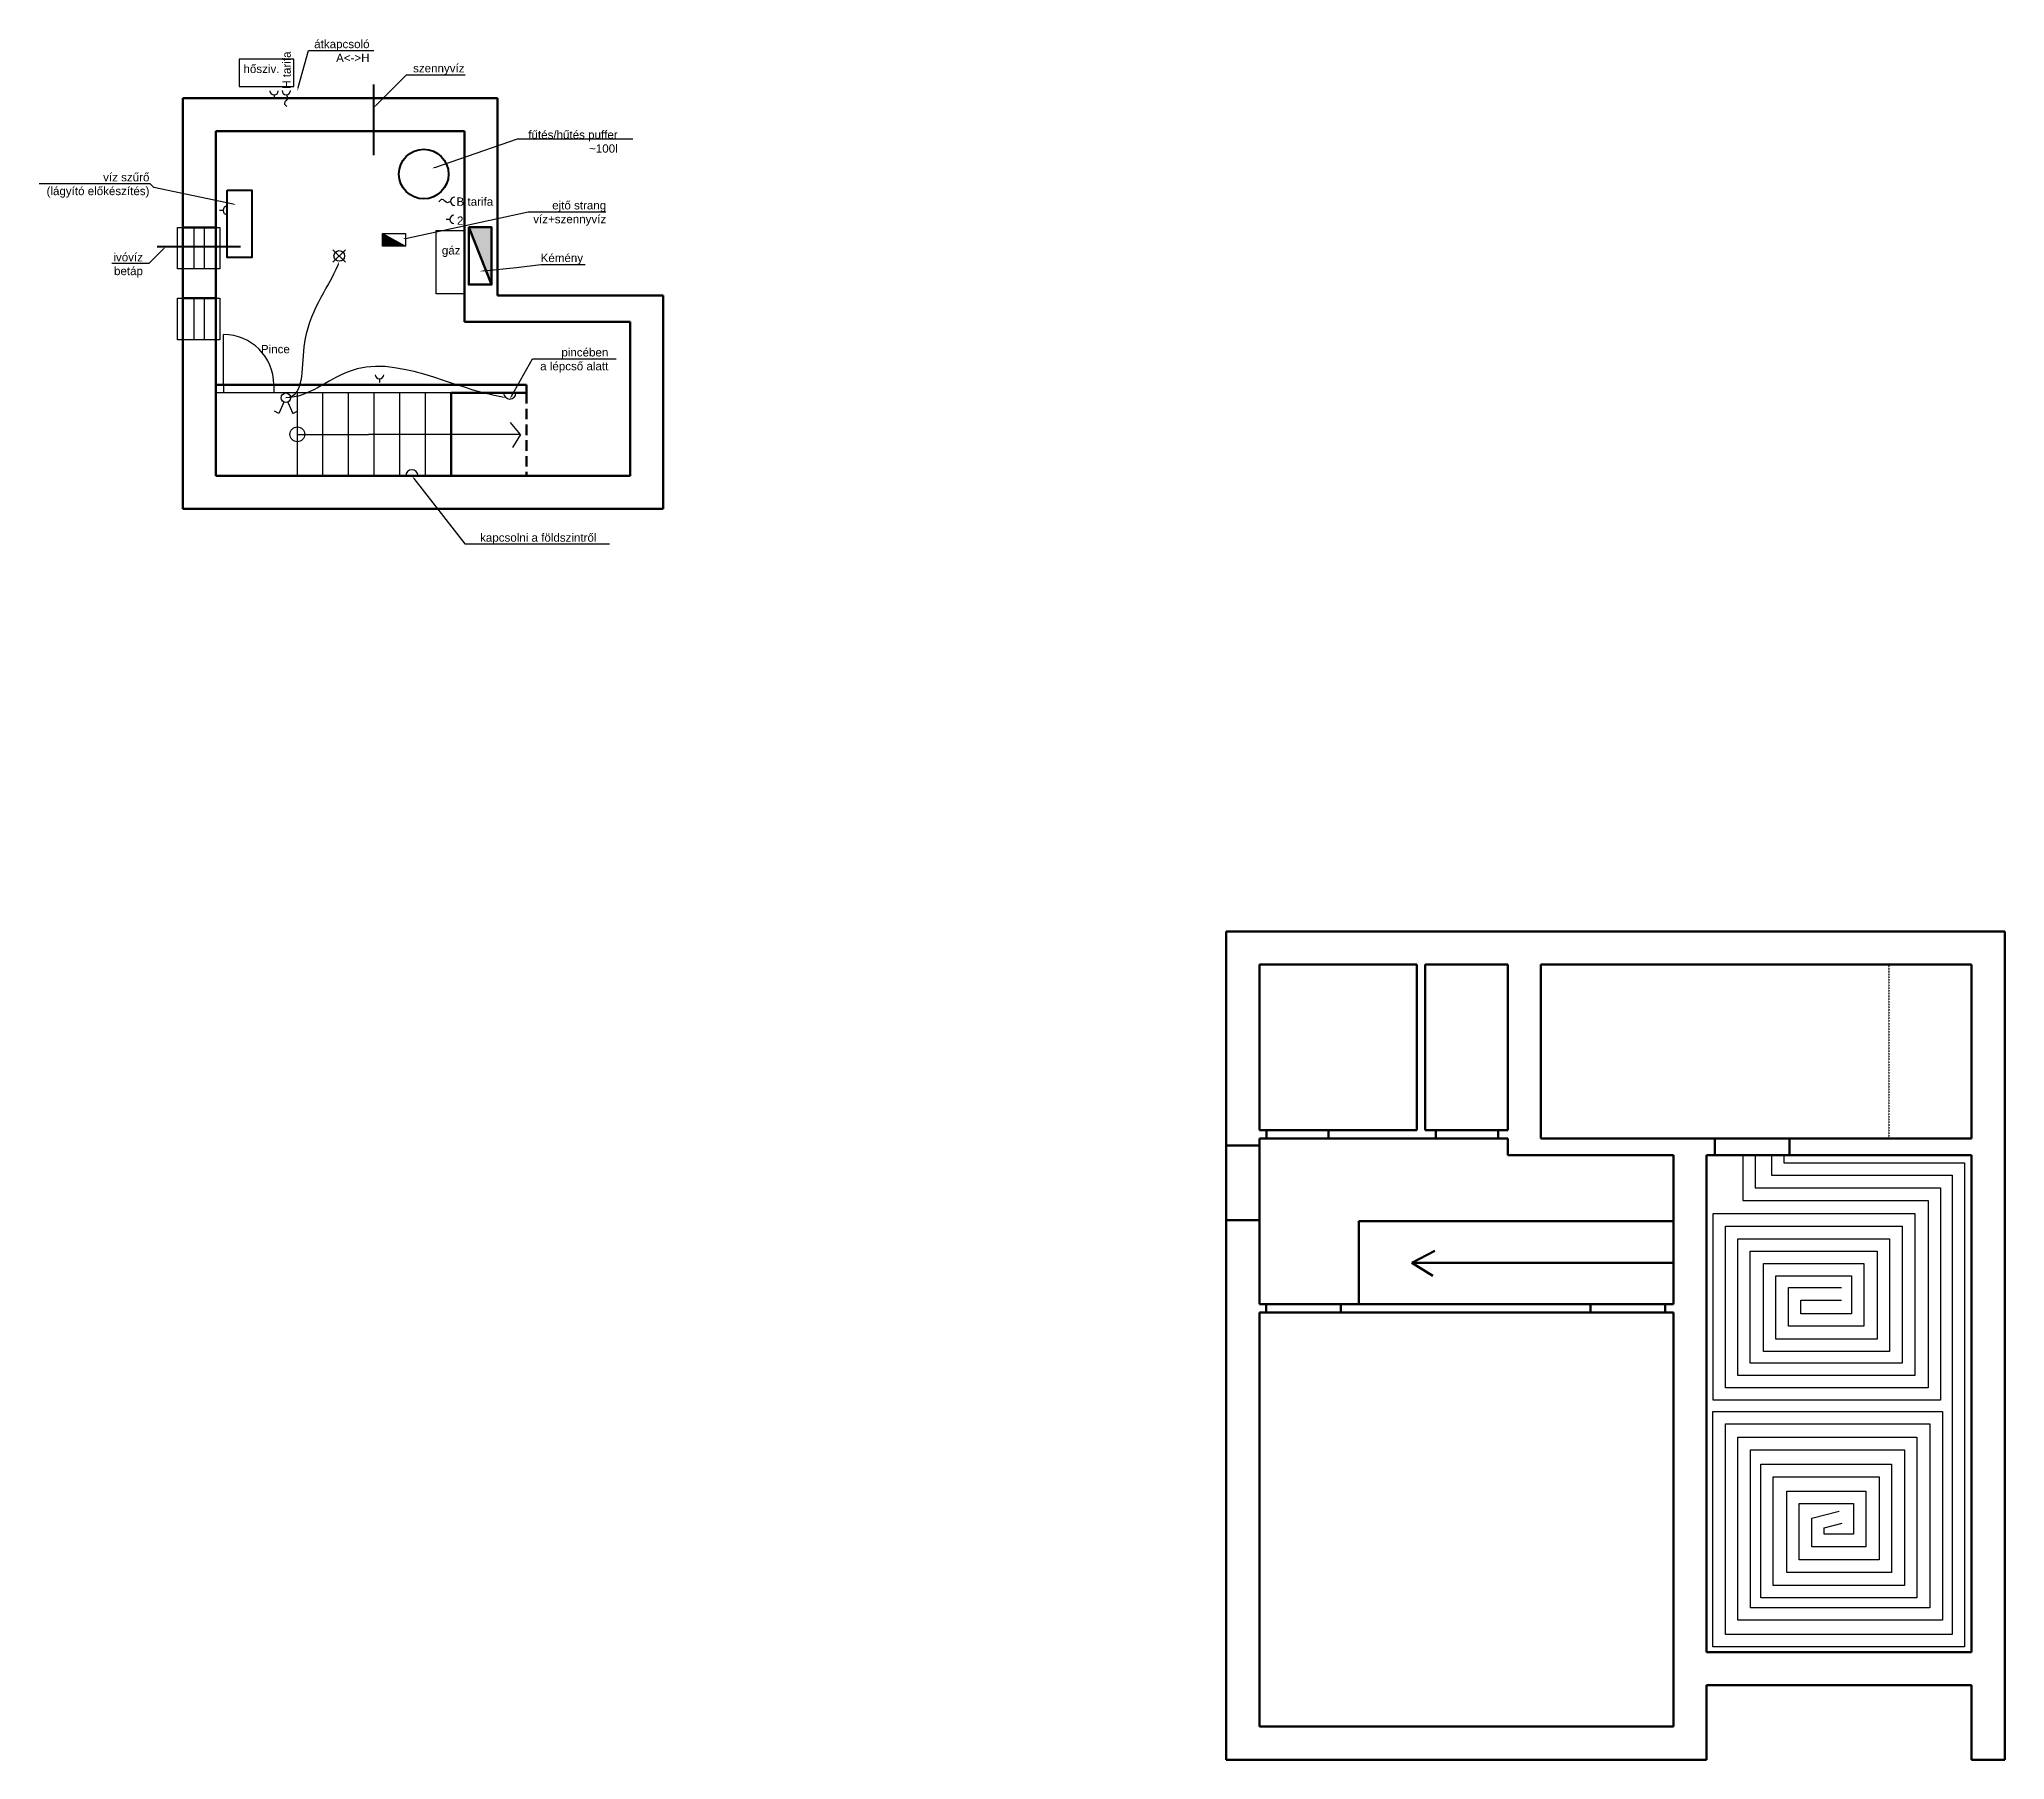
# Model space of a CAD drawing. Header units: metres. Extents: x -98677 to 89321, y -16450 to 242692.
# Drawn here: x 4970 to 28705, y 201 to 20971 of the extents above; entities that cross this region are included whole.
import ezdxf
from ezdxf import colors
from ezdxf.entities.mleader import LeaderData, LeaderLine
from ezdxf.math import Vec2, Vec3

# ---------------------------------------------------------------- set-up
doc = ezdxf.new("R2010")
doc.units = ezdxf.units.M
doc.header["$LTSCALE"] = 0.001
doc.linetypes.add('DASHED', pattern=[19.05, 12.7, -6.35])
for name, color, linetype, lineweight in [('ajtók', 7, 'Continuous', 25), ('gépészet - víz', 5, 'Continuous', 40), ('külső fal', 7, 'Continuous', 50), ('külső fal - sz', 7, 'DASHED', 50)]:
    doc.layers.add(name, color=color, linetype=linetype, lineweight=lineweight)
for name, color, linetype in [('fűtés', 8, 'Continuous'), ('gépészet - kapcsolók', 4, 'Continuous'), ('gépészet - villany', 6, 'Continuous'), ('lépcső', 170, 'Continuous'), ('szagatott', 7, 'DASHED')]:
    doc.layers.add(name, color=color, linetype=linetype)
doc.styles.add('dada', font='arial.ttf', dxfattribs={"height": 80})
doc.styles.get("Standard").update_dxf_attribs({"font": 'arial.ttf'})

msp = doc.modelspace()

# ---------------------------------------------------------------- texts
at = {"ltscale": 10000, "insert": (7646.256, 17281.016), "char_height": 100, "width": 1968.071, "attachment_point": 1, "style": 'dada'}
msp.add_mtext('Pince', dxfattribs=at)
at = {"layer": 'fűtés', "ltscale": 10000, "insert": (9831.489, 18473.308), "char_height": 100, "width": 272.29647, "attachment_point": 1, "style": 'dada'}
msp.add_mtext('gáz', dxfattribs=at)
at = {"layer": 'gépészet - villany', "ltscale": 10000, "insert": (7436.046, 20664.686), "char_height": 100, "width": 520.89385, "attachment_point": 1, "style": 'dada'}
msp.add_mtext('hősziv.', dxfattribs=at)

# ---------------------------------------------------------------- blocks, each defined once
blk = doc.blocks.new('Fali lámpa')
at = {"layer": 'gépészet - villany', "ltscale": 10000}
blk.add_line((-139, 0), (139, 0), dxfattribs=at)
blk.add_arc((0, 0), 73.7, 0, 180, dxfattribs=at)
blk = doc.blocks.new('Villany - konector')
at = {"layer": 'gépészet - kapcsolók', "ltscale": 10000}
blk.add_line((-51, 0), (-94, 0), dxfattribs=at)
blk.add_arc((0, 0), 50.5, 90, 270, dxfattribs=at)
at = {"layer": 'gépészet - villany', "ltscale": 10000, "style": 'dada'}
blk.add_attdef('DARAB', (36, -65), '', height=100, dxfattribs=at)
blk = doc.blocks.new('Csillar')
at = {"layer": 'gépészet - villany', "ltscale": 10000}
for p, q in [((-76, 76), (76, -76)), ((-76, -76), (76, 76))]:
    blk.add_line(p, q, dxfattribs=at)
blk.add_circle((0, 0), 64.4, dxfattribs=at)
blk = doc.blocks.new('Villany - konector lengő')
at = {"layer": 'gépészet - kapcsolók', "ltscale": 10000}
blk.add_arc((0, 0), 50.5, 90, 270, dxfattribs=at)
blk.add_spline([(-51, 0), (-89, -18), (-153, 21), (-192, -6)], degree=3, dxfattribs=at)
at = {"layer": 'gépészet - villany', "ltscale": 10000, "style": 'dada'}
blk.add_attdef('DARAB', (21, -55), '', height=100, dxfattribs=at)
blk = doc.blocks.new('Villany - kapcsoló 2 sarkú')
at = {"layer": 'gépészet - kapcsolók', "ltscale": 10000}
for p, q in [((-249, 84), (-218, 139)), ((-111, 24), (-249, 84)), ((-111, -22), (-249, -82)), ((-249, -82), (-218, -137))]:
    blk.add_line(p, q, dxfattribs=at)
blk.add_circle((-58, 1), 57.8, dxfattribs=at)

# ---------------------------------------------------------------- hatches: boundary and pattern name
at = {"layer": 'fűtés', "ltscale": 10000}
msp.add_hatch(color=256, dxfattribs=at).paths.add_polyline_path([(9116.308, 18628.631), (9393.906, 18472.863), (9116.308, 18472.863)])
at = {"layer": 'külső fal', "ltscale": 10000}
msp.add_hatch(color=256, dxfattribs=at).paths.add_polyline_path([(10156.804, 18701.254), (10431.149, 18701.254), (10431.149, 18010.766)])

# ---------------------------------------------------------------- linework, layer by layer
at = {"layer": 'ajtók', "ltscale": 10000}
for p, q in [((7195.441, 16801.441), (7195.441, 17408.095)), ((7195.441, 16801.441), (7195.441, 16701.441)), ((7802.095, 16801.441), (7802.095, 16701.441))]:
    msp.add_line(p, q, dxfattribs=at)
for points in [[(6641.099, 18201.11), (6641.099, 18701.11), (7150.963, 18701.11), (7150.963, 18201.11)], [(6641.099, 17344.84), (6641.099, 17844.84), (7150.963, 17844.84), (7150.963, 17344.84)]]:
    msp.add_lwpolyline(points, close=True, dxfattribs=at)
for points in [[(6841.217, 18201.11), (6841.217, 18701.11), (6960.716, 18701.11), (6960.716, 18201.11)], [(6841.217, 17344.84), (6841.217, 17844.84), (6960.716, 17844.84), (6960.716, 17344.84)]]:
    msp.add_lwpolyline(points, dxfattribs=at)
msp.add_arc((7195.441, 16801.441), 606.654, 0, 90, dxfattribs=at)
at = {"layer": 'fűtés', "ltscale": 10000}
msp.add_line((9116.308, 18628.631), (9393.906, 18472.863), dxfattribs=at)
at = {"layer": 'fűtés', "color": 5}
for p, q in [((25542.671, 7501.004), (25542.671, 6953.637)), ((25887.492, 7501.004), (25887.492, 7257.475)), ((25887.492, 7257.475), (28071.043, 7257.475)), ((28071.043, 7257.475), (28071.043, 1714.102)), ((25542.671, 6953.637), (27779.377, 6953.637)), ((27779.377, 6953.637), (27779.377, 4692.117)), ((25332.839, 4692.117), (25332.839, 6643.464)), ((25332.839, 6643.464), (27468.305, 6643.464)), ((27468.305, 6643.464), (27468.305, 4989.593)), ((25631.066, 4989.593), (25631.066, 6340.558)), ((25631.066, 6340.558), (27164.966, 6340.558)), ((27164.966, 6340.558), (27164.966, 5279.186)), ((25942.596, 5279.186), (25942.596, 6041.141)), ((25942.596, 6041.141), (26852.564, 6041.141)), ((26852.564, 6041.141), (26852.564, 5585.218)), ((26241.808, 5585.218), (26241.808, 5750.593)), ((26241.808, 5750.593), (26731.883, 5750.593)), ((26852.564, 5585.218), (26241.808, 5585.218)), ((27164.966, 5279.186), (25942.596, 5279.186)), ((27468.305, 4989.593), (25631.066, 4989.593)), ((27779.377, 4692.117), (25332.839, 4692.117)), ((25331.447, 1714.102), (25331.447, 4255.129)), ((25331.447, 4255.129), (27801.756, 4255.129)), ((27801.756, 4255.129), (27801.756, 2034.783)), ((25633.332, 2034.783), (25633.332, 3942.896)), ((25633.332, 3942.896), (27494.306, 3942.896)), ((27494.306, 3942.896), (27494.306, 2304.724)), ((25910.31, 2304.724), (25910.31, 3616.818)), ((25910.31, 3616.818), (27188.433, 3616.818)), ((27188.433, 3616.818), (27188.433, 2611.799)), ((26223.11, 2611.799), (26223.11, 3294.285)), ((26223.11, 3294.285), (26878.305, 3294.285)), ((26878.305, 3294.285), (26878.305, 2921.927)), ((26525.795, 3000.422), (26741.797, 3055.852)), ((26525.795, 2921.927), (26525.795, 3000.422)), ((26878.305, 2921.927), (26525.795, 2921.927)), ((27188.433, 2611.799), (26223.11, 2611.799)), ((27494.306, 2304.724), (25910.31, 2304.724)), ((27801.756, 2034.783), (25633.332, 2034.783)), ((28071.043, 1714.102), (25331.447, 1714.102))]:
    msp.add_line(p, q, dxfattribs=at)
at = {"layer": 'fűtés', "color": 1}
for p, q in [((25692.671, 7501.004), (25692.671, 7103.637)), ((26037.492, 7501.004), (26037.492, 7407.475)), ((26037.492, 7407.475), (28221.043, 7407.475)), ((28221.043, 7407.475), (28221.043, 1564.102)), ((25692.671, 7103.637), (27929.377, 7103.637)), ((27929.377, 7103.637), (27929.377, 4542.117)), ((25182.839, 4542.117), (25182.839, 6793.464)), ((25182.839, 6793.464), (27618.305, 6793.464)), ((27618.305, 6793.464), (27618.305, 4839.593)), ((25481.066, 4839.593), (25481.066, 6490.558)), ((25481.066, 6490.558), (27314.966, 6490.558)), ((27314.966, 6490.558), (27314.966, 5129.186)), ((25792.596, 5129.186), (25792.596, 6191.141)), ((25792.596, 6191.141), (27002.564, 6191.141)), ((27002.564, 6191.141), (27002.564, 5435.218)), ((26091.808, 5435.218), (26091.808, 5900.593)), ((26091.808, 5900.593), (26731.883, 5900.593)), ((27002.564, 5435.218), (26091.808, 5435.218)), ((27314.966, 5129.186), (25792.596, 5129.186)), ((27618.305, 4839.593), (25481.066, 4839.593)), ((27929.377, 4542.117), (25182.839, 4542.117)), ((25181.447, 1564.102), (25181.447, 4405.129)), ((25181.447, 4405.129), (27951.756, 4405.129)), ((27951.756, 4405.129), (27951.756, 1884.783)), ((25483.332, 1884.783), (25483.332, 4092.896)), ((25483.332, 4092.896), (27644.306, 4092.896)), ((27644.306, 4092.896), (27644.306, 2154.724)), ((25760.31, 2154.724), (25760.31, 3766.818)), ((25760.31, 3766.818), (27338.433, 3766.818)), ((27338.433, 3766.818), (27338.433, 2461.799)), ((26073.11, 2461.799), (26073.11, 3444.285)), ((26073.11, 3444.285), (27028.305, 3444.285)), ((27028.305, 3444.285), (27028.305, 2771.927)), ((26375.795, 3116.789), (26704.513, 3201.144)), ((26375.795, 2771.927), (26375.795, 3116.789)), ((27028.305, 2771.927), (26375.795, 2771.927)), ((27338.433, 2461.799), (26073.11, 2461.799)), ((27644.306, 2154.724), (25760.31, 2154.724)), ((27951.756, 1884.783), (25483.332, 1884.783)), ((28221.043, 1564.102), (25181.447, 1564.102))]:
    msp.add_line(p, q, dxfattribs=at)
at = {"layer": 'fűtés', "ltscale": 10000}
for points in [[(7384.544, 20403.293), (8044.634, 20403.293), (8044.634, 20733.339), (7384.544, 20733.339)], [(9116.308, 18628.631), (9393.906, 18628.631), (9393.906, 18472.863), (9116.308, 18472.863)], [(10103.786, 17897.906), (9764.194, 17897.906), (9764.194, 18662.98), (10103.786, 18662.98)]]:
    msp.add_lwpolyline(points, close=True, dxfattribs=at)
at = {"layer": 'gépészet - víz', "ltscale": 10000}
for p, q in [((9006.448, 20424.011), (9006.448, 19572.32)), ((6394.089, 18468.418), (7402.008, 18468.418))]:
    msp.add_line(p, q, dxfattribs=at)
msp.add_lwpolyline([(7240.121, 19150.807), (7535.498, 19150.807), (7535.498, 18338.184), (7240.121, 18338.184)], close=True, dxfattribs=at)
msp.add_circle((9612.26, 19344.388), 300, dxfattribs=at)
at = {"layer": 'külső fal'}
for p, q in [((6703.786, 19861.441), (6703.786, 20261.441)), ((6703.786, 20261.441), (10503.786, 20261.441)), ((6703.786, 19861.441), (6703.786, 20261.441)), ((10503.786, 20261.441), (10503.786, 17878.942)), ((6703.786, 15301.441), (6703.786, 19861.441)), ((7103.786, 17861.441), (7103.786, 19861.441)), ((7103.786, 19861.441), (9003.786, 19861.441)), ((7103.786, 19861.441), (7103.786, 15701.441)), ((10103.786, 19861.441), (7103.786, 19861.441)), ((10503.786, 17878.942), (12503.786, 17878.942)), ((10103.786, 17561.441), (12103.786, 17561.441)), ((12103.786, 17561.441), (10103.786, 17561.441)), ((12003.786, 15701.441), (7103.786, 15701.441)), ((8086.695, 15701.441), (11103.786, 15701.441)), ((8303.786, 15701.441), (8086.695, 15701.441)), ((12003.786, 15701.441), (12103.786, 15701.441)), ((12503.786, 15301.441), (6703.786, 15301.441)), ((19304.513, 9801.004), (19304.513, 10201.004)), ((19304.513, 10201.004), (28304.513, 10201.004)), ((28304.513, 10201.004), (28704.513, 10201.004)), ((28704.513, 10201.004), (28704.513, 1501.004)), ((19304.513, 201.004), (19304.513, 9801.004)), ((19704.513, 7801.004), (19704.513, 9801.004)), ((19704.513, 9801.004), (21604.513, 9801.004)), ((21604.513, 9801.004), (21604.513, 7801.004)), ((21704.513, 9801.004), (21704.513, 7801.004)), ((21704.513, 9801.004), (22704.513, 9801.004)), ((22704.513, 9801.004), (22704.513, 7801.004)), ((23104.513, 7701.004), (23104.513, 9801.004)), ((23104.513, 9801.004), (28304.513, 9801.004)), ((28304.513, 9801.004), (28304.513, 7701.004)), ((19704.513, 7801.004), (21604.513, 7801.004)), ((19704.513, 7701.004), (22704.513, 7701.004)), ((19704.513, 5701.004), (19704.513, 7701.004)), ((21704.513, 7801.004), (22704.513, 7801.004)), ((22704.513, 7701.004), (22704.513, 7501.004)), ((22704.513, 7701.004), (22704.513, 7501.004)), ((28304.513, 7701.004), (23104.513, 7701.004)), ((22704.513, 7501.004), (24704.513, 7501.004)), ((24704.513, 7501.004), (24704.513, 5701.004)), ((25104.513, 7501.004), (25104.513, 1501.004)), ((25104.513, 7501.004), (28304.513, 7501.004)), ((28304.513, 7501.004), (28304.513, 1501.004)), ((24704.513, 6701.004), (20904.513, 6701.004)), ((20904.513, 6701.004), (20904.513, 5701.004)), ((24704.513, 6701.004), (24704.513, 5701.004)), ((21544.616, 6201.004), (21824.721, 6346.014)), ((24704.513, 6201.004), (21544.616, 6201.004)), ((21544.616, 6201.004), (21800.006, 6041.194)), ((19704.513, 5701.004), (24704.513, 5701.004)), ((24704.513, 5601.004), (19704.513, 5601.004)), ((19704.513, 5601.004), (19704.513, 601.004)), ((24704.513, 601.004), (24704.513, 5601.004)), ((28304.513, 1501.004), (25104.513, 1501.004)), ((28704.513, 1501.004), (28704.513, 1501.004)), ((28704.513, 1501.004), (28704.513, 1501.004)), ((28704.513, 1501.004), (28704.513, 1101.004)), ((28304.513, 1101.004), (25104.513, 1101.004)), ((25104.513, 1101.004), (25104.513, 601.004)), ((28304.513, 201.004), (28304.513, 1101.004)), ((28704.513, 201.004), (28704.513, 1101.004)), ((19704.513, 601.004), (24704.513, 601.004)), ((25104.513, 201.004), (25104.513, 601.004)), ((19704.513, 201.004), (19304.513, 201.004)), ((25104.513, 201.004), (19704.513, 201.004)), ((28704.513, 201.004), (28304.513, 201.004))]:
    msp.add_line(p, q, dxfattribs=at)
at = {"layer": 'külső fal', "ltscale": 10000}
for p, q in [((10103.786, 19861.441), (10103.786, 17561.441)), ((7103.786, 18701.11), (6703.786, 18701.11)), ((10156.804, 18701.254), (10431.149, 18010.766)), ((7103.786, 17844.84), (6703.786, 17844.84)), ((12503.786, 17878.942), (12503.786, 15301.441)), ((12103.786, 17561.441), (12103.786, 15701.441)), ((10853.786, 16801.441), (7103.786, 16801.441)), ((9942.398, 15701.441), (9942.398, 16701.441)), ((9942.398, 16701.441), (10853.786, 16701.441)), ((10853.786, 16701.441), (10853.786, 16801.441))]:
    msp.add_line(p, q, dxfattribs=at)
at = {"layer": 'külső fal', "linetype": 'DASHED', "ltscale": 10000}
msp.add_line((10853.786, 16701.441), (10853.786, 15701.441), dxfattribs=at)
at = {"layer": 'külső fal', "ltscale": 10000}
msp.add_lwpolyline([(10156.804, 18701.254), (10431.149, 18701.254), (10431.149, 18010.766), (10156.804, 18010.766)], close=True, dxfattribs=at)
at = {"layer": 'külső fal'}
for points in [[(19304.513, 7615.217), (19304.513, 6715.217), (19704.513, 6715.217), (19704.513, 7615.217)], [(19788.063, 7801.004), (20538.063, 7801.004), (20538.063, 7701.004), (19788.063, 7701.004)], [(21836.197, 7801.004), (22586.197, 7801.004), (22586.197, 7701.004), (21836.197, 7701.004)], [(25204.513, 7501.004), (26104.513, 7501.004), (26104.513, 7701.004), (25204.513, 7701.004)], [(20687.421, 5601.004), (19787.421, 5601.004), (19787.421, 5701.004), (20687.421, 5701.004)], [(24604.513, 5601.004), (23704.513, 5601.004), (23704.513, 5701.004), (24604.513, 5701.004)]]:
    msp.add_lwpolyline(points, close=True, dxfattribs=at)
at = {"layer": 'külső fal - sz', "ltscale": 10000}
for p, q in [((6703.786, 18201.11), (6703.786, 18701.11)), ((7103.786, 18201.11), (7103.786, 18701.11)), ((6703.786, 17344.84), (6703.786, 17844.84)), ((7103.786, 17344.84), (7103.786, 17844.84))]:
    msp.add_line(p, q, dxfattribs=at)
at = {"layer": 'külső fal - sz', "linetype": 'DASHED', "ltscale": 10000}
msp.add_line((7103.786, 15701.441), (8086.695, 15701.441), dxfattribs=at)
at = {"layer": 'lépcső'}
for p, q in [((10853.786, 16701.441), (7103.786, 16701.441)), ((7103.786, 16701.441), (7103.786, 15701.441)), ((8086.695, 15701.441), (8086.695, 16701.441)), ((8395.979, 15701.441), (8395.979, 16701.441)), ((8705.262, 15701.441), (8705.262, 16701.441)), ((9014.546, 15701.441), (9014.546, 16701.441)), ((9323.83, 15701.441), (9323.83, 16701.441)), ((9633.114, 15701.441), (9633.114, 16701.441)), ((9942.398, 15701.441), (9942.398, 16701.441)), ((10782.897, 16201.441), (8943.889, 16201.441)), ((10782.897, 16201.441), (10660.801, 16346.452)), ((10782.897, 16201.441), (10685.516, 16041.631)), ((10853.786, 15701.441), (8086.695, 15701.441))]:
    msp.add_line(p, q, dxfattribs=at)
at = {"layer": 'lépcső', "ltscale": 10000}
for p, q in [((8086.695, 16201.441), (8943.889, 16201.441)), ((8086.695, 15701.441), (7103.786, 15701.441))]:
    msp.add_line(p, q, dxfattribs=at)
msp.add_circle((8086.695, 16201.441), 89.727, dxfattribs=at)
at = {"layer": 'szagatott'}
msp.add_line((27304.513, 9801.004), (27304.513, 7701.004), dxfattribs=at)

# ---------------------------------------------------------------- block references
at = {"layer": 'gépészet - kapcsolók', "ltscale": 10000, "rotation": 90}
msp.add_blockref('Villany - konector', (9078.451, 16922.081), dxfattribs=at)
at = {"layer": 'gépészet - villany', "ltscale": 10000, "rotation": 90}
msp.add_blockref('Villany - konector lengő', (7951.843, 20352.531), dxfattribs=at).add_auto_attribs({'DARAB': 'H tarifa'})
at = {"layer": 'gépészet - villany', "ltscale": 10000}
for name, p, rotation in [('Villany - konector', (7806.254, 20350.565), 90), ('Villany - kapcsoló 2 sarkú', (7948.866, 16701.441), 89.99999999999999), ('Fali lámpa', (10651.244, 16701.441), 180)]:
    msp.add_blockref(name, p, dxfattribs=dict(at, rotation=rotation))
for name, p, values in [('Villany - konector lengő', (9987.797, 19016.57), {'DARAB': 'B tarifa'}), ('Villany - konector', (9977.992, 18797.237), {'DARAB': '2'})]:
    msp.add_blockref(name, p, dxfattribs=at).add_auto_attribs(values)
for name, p in [('Villany - konector', (7240.121, 18905.072)), ('Csillar', (8593.001, 18355.179)), ('Fali lámpa', (9470.24, 15701.441))]:
    msp.add_blockref(name, p, dxfattribs=at)

msp.set_redraw_order([(e.dxf.handle, doc.entitydb.next_handle()) for e in msp.query("TEXT MTEXT ATTDEF DIMENSION ARC_DIMENSION")])  # texts and dimensions are drawn at this point

# ---------------------------------------------------------------- leaders
at = {"ltscale": 10000}
ml = msp.add_multileader_mtext('Standard', dxfattribs=at)
ml.set_content('Kémény', color=256, style='dada')
ml.set_leader_properties()
ml.build(insert=Vec2(0, 0))
ml.multileader.update_dxf_attribs({"text_left_attachment_type": 6, "text_right_attachment_type": 6, "arrow_head_size": 40})
ctx = ml.context
ctx.base_point, ctx.char_height, ctx.arrow_head_size, ctx.plane_origin = Vec3(11033.719, 18252.646), 100, 40, Vec3(10293.976, 18171.868)
ctx.left_attachment, ctx.right_attachment, ctx.text_align_type = 6, 6, 2
notes = []
notes.append((ctx, [(0, (1, 1, 0), (11025.719, 18252.646), (1, 0), 8, [(0, [(10293.976, 18171.868), (10731.824, 18214.606)], 256, [])])]))
ctx.mtext.insert, ctx.mtext.alignment = Vec3(11536.742, 18382.046), 3
at = {"layer": 'gépészet - villany', "ltscale": 10000}
ml = msp.add_multileader_mtext('Standard', dxfattribs=at)
ml.set_content('átkapcsoló\\PA<->H', color=256, style='dada')
ml.set_leader_properties()
ml.build(insert=Vec2(0, 0))
ml.multileader.update_dxf_attribs({"text_left_attachment_type": 6, "text_right_attachment_type": 6, "arrow_head_size": 40})
ctx = ml.context
ctx.base_point, ctx.char_height, ctx.arrow_head_size, ctx.plane_origin = Vec3(8298.364, 20834.418), 100, 40, Vec3(8086.93, 20348.953)
ctx.left_attachment, ctx.right_attachment, ctx.text_align_type = 6, 6, 2
notes.append((ctx, [(0, (1, 1, 0), (8290.364, 20834.418), (1, 0), 8, [(0, [(8086.93, 20348.953), (8221.011, 20834.418)], 256, [])])]))
ctx.mtext.insert, ctx.mtext.alignment = Vec3(8958.003, 20964.022), 3
ml = msp.add_multileader_mtext('Standard', dxfattribs=at)
ml.set_content('')
ml.set_leader_properties()
ml.build(insert=Vec2(0, 0))
ml.multileader.update_dxf_attribs({"leader_type": 2, "has_dogleg": 0, "text_left_attachment_type": 6, "text_right_attachment_type": 6, "arrow_head_size": 40})
ctx = ml.context
ctx.base_point, ctx.char_height, ctx.arrow_head_size, ctx.plane_origin = Vec3(7947.859, 16643.645), 2, 40, Vec3(8403.212, 18290.777)
ctx.left_attachment, ctx.right_attachment = 6, 6
notes.append((ctx, [(0, (1, 1, 0), (7955.859, 16643.645), (-1, 0), 8, [(0, [(8593.001, 18290.777), (8166.754, 17258.4)], 256, [])])]))
ctx.mtext, ml.multileader.dxf.content_type = None, 0
ml = msp.add_multileader_mtext('Standard', dxfattribs=at)
ml.set_content('')
ml.set_leader_properties()
ml.build(insert=Vec2(0, 0))
ml.multileader.update_dxf_attribs({"leader_type": 2, "has_dogleg": 0, "text_left_attachment_type": 6, "text_right_attachment_type": 6, "arrow_head_size": 40})
ctx = ml.context
ctx.base_point, ctx.char_height, ctx.arrow_head_size, ctx.plane_origin = Vec3(7947.859, 16643.645), 2, 40, Vec3(10603.936, 16644.959)
ctx.left_attachment, ctx.right_attachment = 6, 6
notes.append((ctx, [(0, (1, 1, 0), (7955.859, 16643.645), (-1, 0), 8, [(0, [(10603.936, 16644.959), (8698.454, 16957.874)], 256, [])])]))
ctx.mtext, ml.multileader.dxf.content_type = None, 0
ml = msp.add_multileader_mtext('Standard', dxfattribs=at)
ml.set_content('pincében\\Pa lépcső alatt', color=256, style='dada')
ml.set_leader_properties()
ml.build(insert=Vec2(0, 0))
ml.multileader.update_dxf_attribs({"text_left_attachment_type": 6, "text_right_attachment_type": 6, "arrow_head_size": 40})
ctx = ml.context
ctx.base_point, ctx.char_height, ctx.arrow_head_size, ctx.plane_origin = Vec3(11022.722, 17114.33), 100, 40, Vec3(10651.244, 16627.764)
ctx.left_attachment, ctx.right_attachment, ctx.text_align_type = 6, 6, 2
notes.append((ctx, [(0, (1, 1, 0), (11014.722, 17114.33), (1, 0), 8, [(0, [(10651.244, 16627.764), (10924.564, 17114.33)], 256, [])])]))
ctx.mtext.insert, ctx.mtext.alignment = Vec3(11841.843, 17242.092), 3
ml = msp.add_multileader_mtext('Standard', dxfattribs=at)
ml.set_content('kapcsolni a földszintről', color=256, style='dada')
ml.set_leader_properties()
ml.build(insert=Vec2(0, 0))
ml.multileader.update_dxf_attribs({"text_left_attachment_type": 6, "text_right_attachment_type": 6, "arrow_head_size": 40})
ctx = ml.context
ctx.base_point, ctx.char_height, ctx.arrow_head_size, ctx.plane_origin = Vec3(10310.469, 14878.006), 100, 40, Vec3(9470.24, 15701.441)
ctx.left_attachment, ctx.right_attachment, ctx.text_align_type = 6, 6, 2
notes.append((ctx, [(0, (1, 1, 0), (10302.469, 14878.006), (1, 0), 8, [(0, [(9470.24, 15701.441), (10110.132, 14878.006)], 256, [])])]))
ctx.mtext.insert, ctx.mtext.alignment = Vec3(11698.826, 15005.769), 3
at = {"layer": 'gépészet - víz', "ltscale": 10000}
ml = msp.add_multileader_mtext('Standard', dxfattribs=at)
ml.set_content('szennyvíz', color=256, style='dada')
ml.set_leader_properties()
ml.build(insert=Vec2(0, 0))
ml.multileader.update_dxf_attribs({"text_left_attachment_type": 6, "text_right_attachment_type": 6, "arrow_head_size": 40})
ctx = ml.context
ctx.base_point, ctx.char_height, ctx.arrow_head_size, ctx.plane_origin = Vec3(9489.16, 20542.871), 100, 40, Vec3(9006.448, 20143.694)
ctx.left_attachment, ctx.right_attachment, ctx.text_align_type = 6, 6, 2
notes.append((ctx, [(0, (1, 1, 0), (9481.16, 20542.871), (1, 0), 8, [(0, [(9006.448, 20143.694), (9405.626, 20542.871)], 256, [])])]))
ctx.mtext.insert, ctx.mtext.alignment = Vec3(10105.007, 20672.271), 3
ml = msp.add_multileader_mtext('Standard', dxfattribs=at)
ml.set_content('fűtés/hűtés puffer\\P~100l', color=256, style='dada')
ml.set_leader_properties()
ml.build(insert=Vec2(0, 0))
ml.multileader.update_dxf_attribs({"text_left_attachment_type": 6, "text_right_attachment_type": 6, "arrow_head_size": 40})
ctx = ml.context
ctx.base_point, ctx.char_height, ctx.arrow_head_size, ctx.plane_origin = Vec3(10872.827, 19767.698), 100, 40, Vec3(9710.618, 19412.476)
ctx.left_attachment, ctx.right_attachment, ctx.text_align_type = 6, 6, 2
notes.append((ctx, [(0, (1, 1, 0), (10864.827, 19767.698), (1, 0), 8, [(0, [(9710.618, 19412.476), (10744.203, 19767.698)], 256, [])])]))
ctx.mtext.insert, ctx.mtext.alignment = Vec3(11954.909, 19869.403), 3
ml = msp.add_multileader_mtext('Standard', dxfattribs=at)
ml.set_content('víz szűrő\\P(lágyító előkészítés)', color=256, style='dada')
ml.set_leader_properties()
ml.build(insert=Vec2(0, 0))
ml.multileader.update_dxf_attribs({"text_left_attachment_type": 6, "text_right_attachment_type": 6, "arrow_head_size": 40})
ctx = ml.context
ctx.base_point, ctx.char_height, ctx.arrow_head_size, ctx.plane_origin = Vec3(5069.429, 19226.991), 100, 40, Vec3(7351.388, 18973.046)
ctx.left_attachment, ctx.right_attachment, ctx.text_align_type = 6, 6, 2
notes.append((ctx, [(0, (1, 1, 0), (6310.215, 19226.991), (-1, 0), 8, [(0, [(7351.388, 18973.046), (6354.655, 19182.55)], 256, [])])]))
ctx.mtext.insert, ctx.mtext.alignment = Vec3(6300.215, 19356.39), 3
ml = msp.add_multileader_mtext('Standard', dxfattribs=at)
ml.set_content('ejtő strang\\Pvíz+szennyvíz', color=256, style='dada')
ml.set_leader_properties()
ml.build(insert=Vec2(0, 0))
ml.multileader.update_dxf_attribs({"text_left_attachment_type": 6, "text_right_attachment_type": 6, "arrow_head_size": 40})
ctx = ml.context
ctx.base_point, ctx.char_height, ctx.arrow_head_size, ctx.plane_origin = Vec3(10937.925, 18887.826), 100, 40, Vec3(9354.659, 18559.258)
ctx.left_attachment, ctx.right_attachment, ctx.text_align_type = 6, 6, 2
notes.append((ctx, [(0, (1, 1, 0), (10929.925, 18887.826), (1, 0), 8, [(0, [(9354.659, 18559.258), (10873.021, 18887.826)], 256, [])])]))
ctx.mtext.insert, ctx.mtext.alignment = Vec3(11816.392, 19017.226), 3
ml = msp.add_multileader_mtext('Standard', dxfattribs=at)
ml.set_content('ivóvíz\\Pbetáp', color=256, style='dada')
ml.set_leader_properties()
ml.build(insert=Vec2(0, 0))
ml.multileader.update_dxf_attribs({"text_left_attachment_type": 6, "text_right_attachment_type": 6, "arrow_head_size": 40})
ctx = ml.context
ctx.base_point, ctx.char_height, ctx.arrow_head_size, ctx.plane_origin = Vec3(5875.343, 18262.842), 100, 40, Vec3(6499.676, 18468.418)
ctx.left_attachment, ctx.right_attachment, ctx.text_align_type = 6, 6, 2
notes.append((ctx, [(0, (1, 1, 0), (6232.158, 18262.842), (-1, 0), 8, [(0, [(6499.676, 18468.418), (6294.101, 18262.842)], 256, [])])]))
ctx.mtext.insert, ctx.mtext.alignment = Vec3(6222.158, 18390.604), 3
for ctx, leaders in notes:
    for number, flags, end, landing, length, lines in leaders:
        leader = LeaderData()
        leader.index, (leader.has_last_leader_line, leader.has_dogleg_vector, leader.attachment_direction) = number, flags
        leader.last_leader_point, leader.dogleg_vector, leader.dogleg_length = Vec3(end), Vec3(landing), length
        for number, points, colour, breaks in lines:
            line = LeaderLine()
            line.index, line.vertices, line.color, line.breaks = number, Vec3.list(points), colors.encode_raw_color(colour), breaks
            leader.lines.append(line)
        ctx.leaders.append(leader)

doc.saveas('drawing.dxf')
